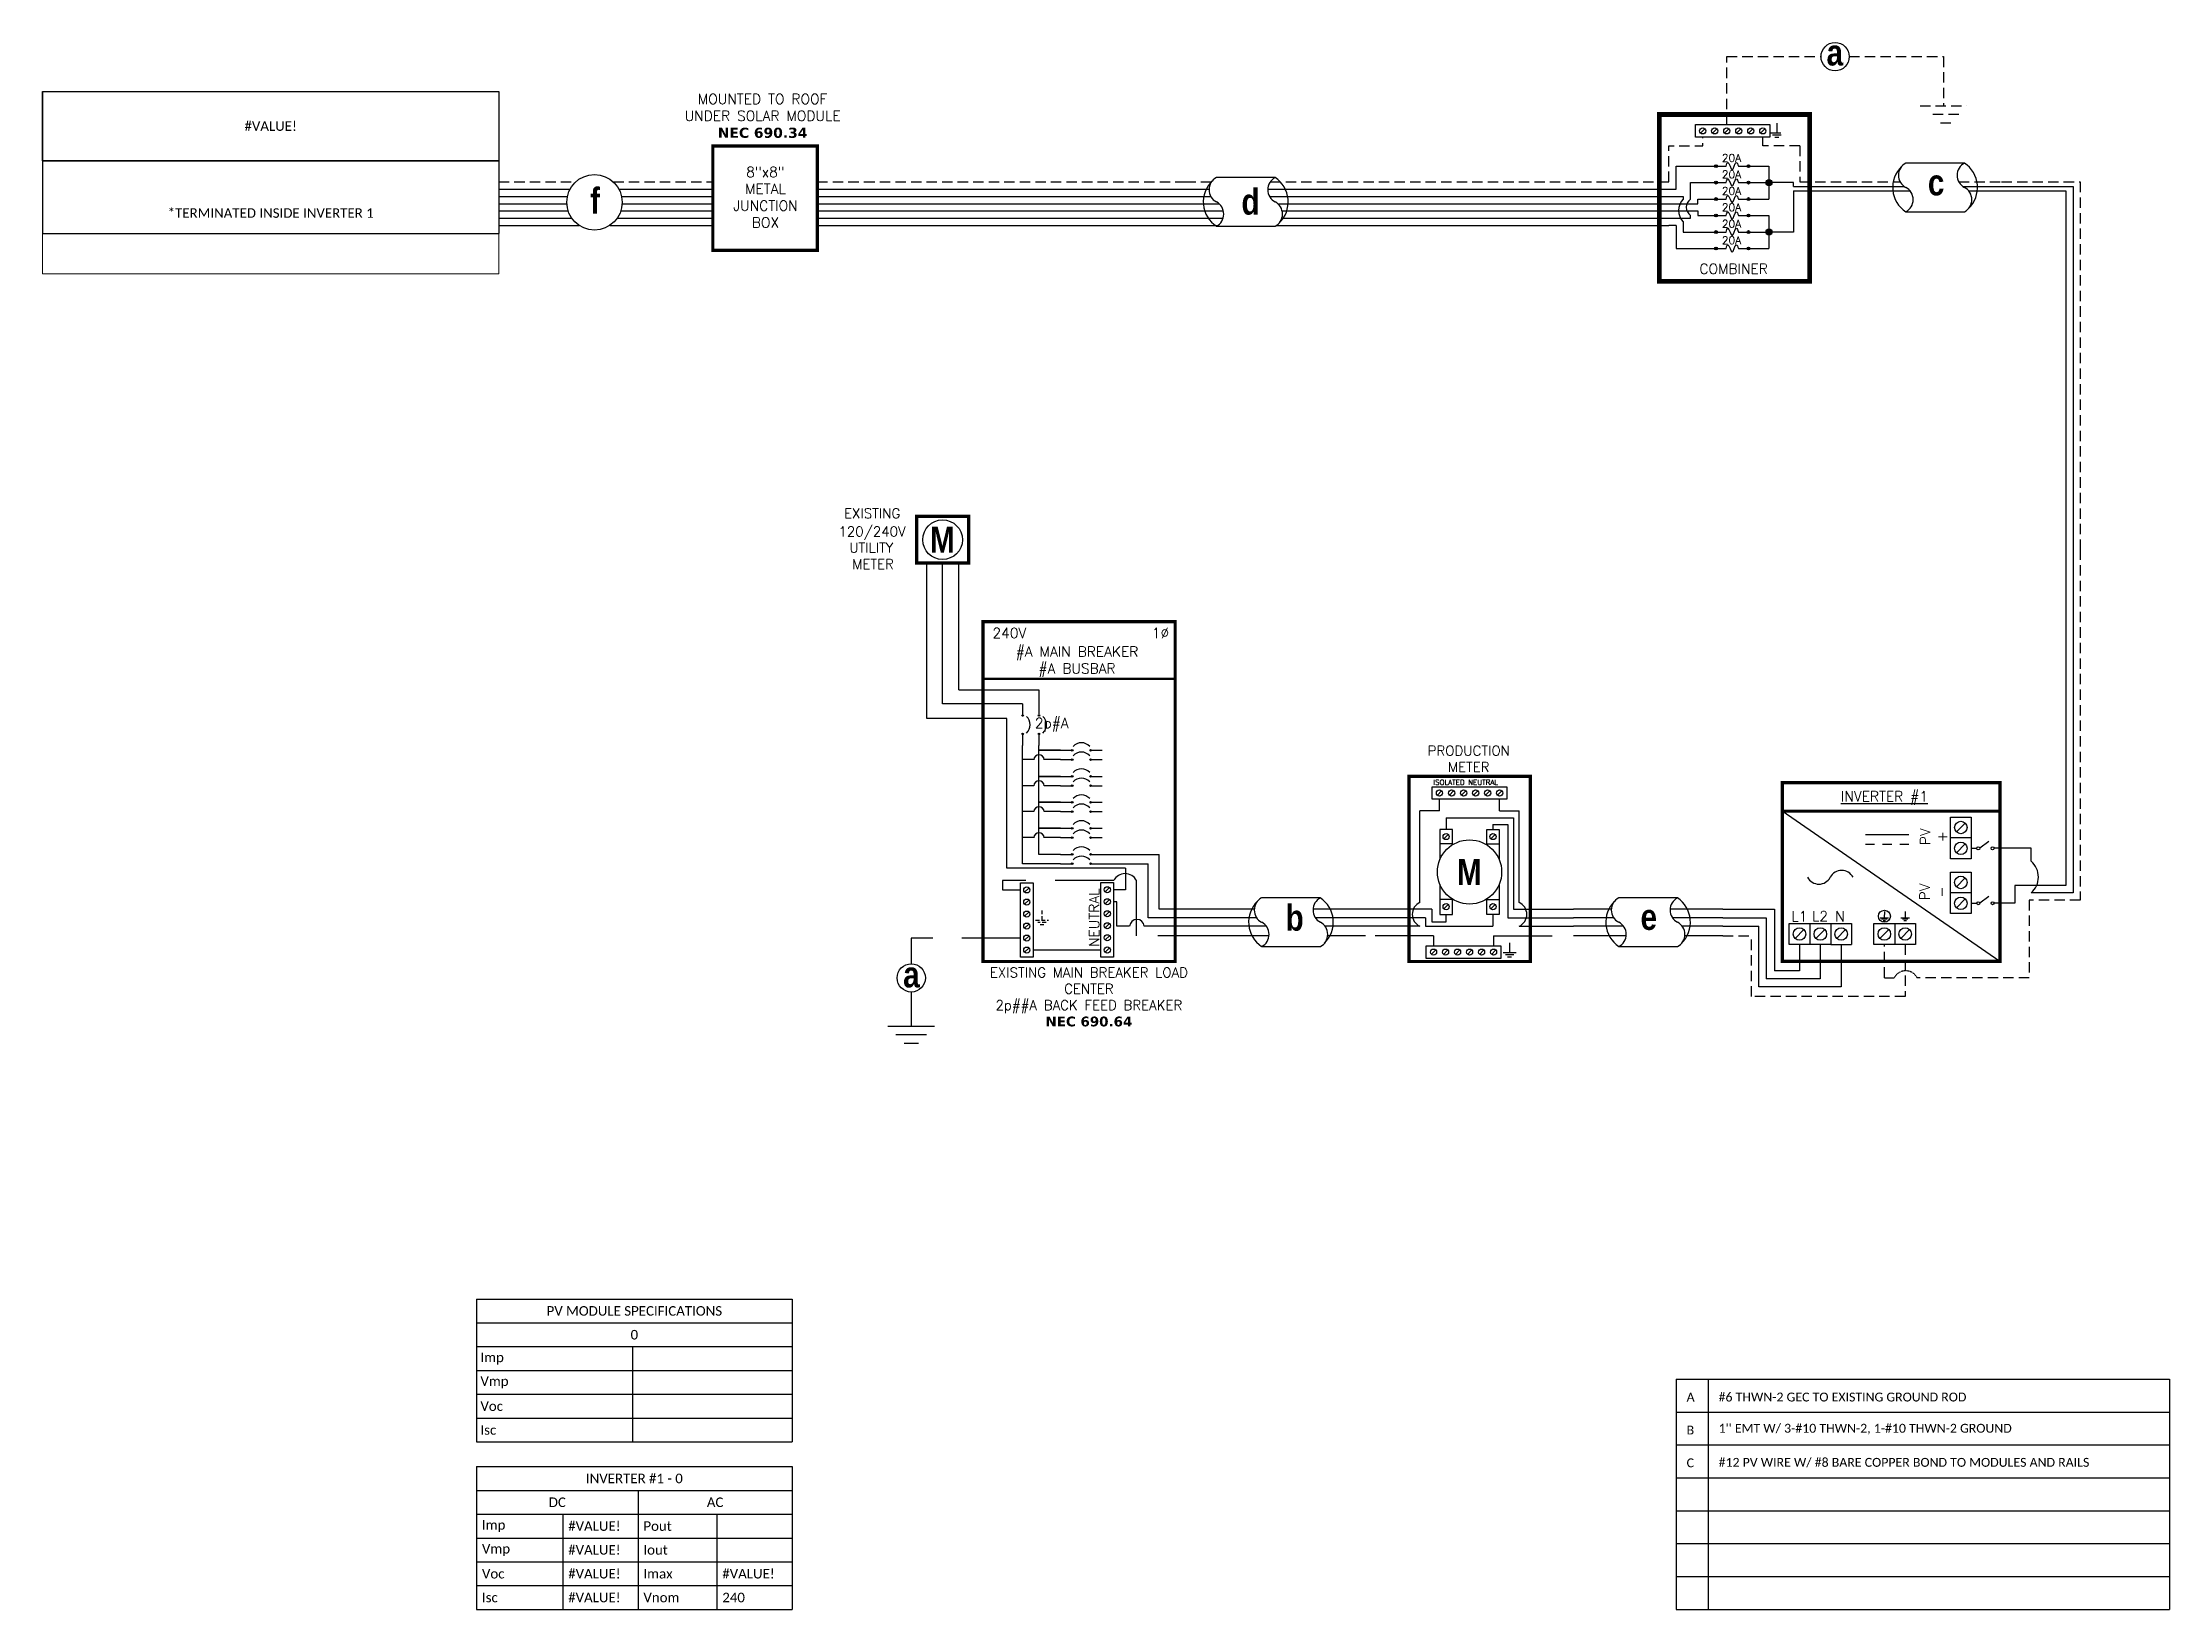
# Model space of a CAD drawing. Header units: feet. Extents: x 8954 to 9724, y 14552 to 15119.
import ezdxf

# ---------------------------------------------------------------- set-up
doc = ezdxf.new("R2010")
doc.units = ezdxf.units.FT
doc.header["$MEASUREMENT"] = 0
doc.linetypes.add('HIDDEN', pattern=[0.375, 0.25, -0.125])
for name, color, linetype in [('ONE LINE BLOCKS', 7, 'Continuous'), ('TABLES', 7, 'Continuous'), ('TEXT', 7, 'Continuous'), ('Z - TITLEBLOCK TXT', 7, 'Continuous')]:
    doc.layers.add(name, color=color, linetype=linetype)
doc.styles.add('ONE LINE TXT', font='techb___.ttf')
doc.styles.get("Standard").update_dxf_attribs({"font": 'simplex.shx'})

msp = doc.modelspace()

# ---------------------------------------------------------------- texts
at = {"layer": 'TABLES', "color": 1, "linetype": 'Continuous'}
for s, height, p in [('20A', 2.778, (9561.72, 15075.55)), ('20A', 2.778, (9561.72, 15069.58)), ('20A', 2.778, (9561.72, 15063.62)), ('20A', 2.778, (9561.72, 15057.66)), ('20A', 2.778, (9561.72, 15051.7)), ('20A', 2.778, (9561.72, 15045.74)), ('%%UINVERTER #1', 3.6576, (9604.77, 14844.1))]:
    msp.add_text(s, height=height, dxfattribs=at).set_placement(p)
at = {"layer": 'TEXT', "color": 1, "attachment_point": 5}
for s, width, gutter_width, insert, char_height in [(' \\PMOUNTED TO ROOF \\PUNDER SOLAR MODULE\\P{\\fVerdana|b1|i0|c0|p34;NEC 690.34}', 72.4158, 7.17, (9214.54, 15095.15), 3.6576), ('8"x8" METAL JUNCTION BOX ', 0.4767, 7.17, (9215.57, 15062.71), 3.6576), ('COMBINER', 1.1897, 7.17, (9565.95, 15036.81), 3.658), ('L1', 0.1481, 0.75, (9589.72, 14802.53), 3.658), ('L2', 0.1481, 0.75, (9597.19, 14802.56), 3.658), ('N', 0.1481, 0.75, (9604.44, 14802.5), 3.66)]:
    msp.add_mtext_dynamic_manual_height_columns(s, width=width, gutter_width=gutter_width, heights=[0], dxfattribs=dict(at, insert=insert, char_height=char_height))
at = {"layer": 'TEXT', "color": 1, "char_height": 3.658, "attachment_point": 5, "rotation": 90}
for s, width, insert in [('PV +', 2.8378, (9638.33, 14831.32)), ('PV -', 2.8013, (9638.11, 14811.34))]:
    msp.add_mtext_dynamic_manual_height_columns(s, width=width, gutter_width=0.75, heights=[0], dxfattribs=dict(at, insert=insert))
at = {"layer": 'Z - TITLEBLOCK TXT', "color": 1, "linetype": 'Continuous', "char_height": 9.3833, "attachment_point": 1, "style": 'ONE LINE TXT'}
for s, insert in [('{\\W1;\\C256;a}', (9599.58, 15119.76)), ('{\\W1;\\C256;f}', (9152.1, 15066.14)), ('{\\W1;\\C256;d}', (9387.83, 15065.8)), ('{\\W1;\\C256;c}', (9636.24, 15072.76)), ('{\\W1;\\C256;b}', (9403.79, 14806.71)), ('{\\W1;\\C256;e}', (9532.25, 14806.99))]:
    msp.add_mtext_dynamic_manual_height_columns(s, width=0.1385, gutter_width=2.13, heights=[0], dxfattribs=dict(at, insert=insert))

# ---------------------------------------------------------------- blocks, each defined once
blk = doc.blocks.new('*T8')
at = {"layer": 'Defpoints', "color": 8, "linetype": 'ByBlock', "lineweight": 0, "transparency": 16777216}
for p, q in [((0, -51.42), (0, -66.05)), ((165.11, -51.42), (165.11, -66.05)), ((0, -66.05), (165.11, -66.05))]:
    blk.add_line(p, q, dxfattribs=at)
at = {"layer": 'Z - TITLEBLOCK TXT', "color": 0, "lineweight": -2, "transparency": 16777216}
for p, q in [((0, 0), (165.11, 0)), ((0, 0), (0, -51.42)), ((165.11, 0), (165.11, -51.42)), ((0, -25.14), (165.11, -25.14)), ((0, -51.42), (165.11, -51.42))]:
    blk.add_line(p, q, dxfattribs=at)
at = {"layer": 'Z - TITLEBLOCK TXT', "color": 0, "linetype": 'Continuous', "transparency": 16777216, "char_height": 3.4544, "width": 155.095, "attachment_point": 5}
for s, insert in [('{\\fCalibri|b0|i0|c0;#VALUE!', (82.56, -12.57)), ('{\\fCalibri|b0|i0|c0;^J^J*TERMINATED INSIDE INVERTER 1', (82.56, -38.28))]:
    blk.add_mtext(s, dxfattribs=dict(at, insert=insert))
blk = doc.blocks.new('M_METER PAN')
at = {"color": 253, "linetype": 'Continuous'}
for p, q in [((4.73, 8.02), (4.73, 8.75)), ((8.59, 8.02), (8.59, 8.75)), ((4.73, 8.02), (3.48, 8.02)), ((3.48, 2.14), (3.48, 8.02)), ((8.59, 8.02), (9.84, 8.02)), ((9.84, 2.14), (9.84, 8.02)), ((3.48, 0.61), (0, 0.61)), ((9.84, 0.61), (13.32, 0.61))]:
    blk.add_line(p, q, dxfattribs=at)
at = {"color": 7, "linetype": 'Continuous'}
for p, q in [((5.16, 7.56), (5.16, 6.82)), ((5.16, 7.56), (9.47, 7.56)), ((9.47, 7.56), (9.47, 1.71)), ((4.25, 1.71), (0, 1.71)), ((4.25, 1.71), (4.25, 0.9)), ((5.16, 0.9), (5.16, 1.37)), ((9.47, 1.71), (13.32, 1.71)), ((4.25, 0.9), (5.16, 0.9))]:
    blk.add_line(p, q, dxfattribs=at)
at = {"color": 10, "linetype": 'Continuous'}
for p, q in [((8.16, 7.14), (8.16, 6.82)), ((8.16, 7.14), (9.12, 7.14)), ((9.12, 7.14), (9.12, 1.15)), ((8.16, 1.37), (8.16, 0.61)), ((3.83, 1.15), (0, 1.15)), ((3.83, 1.15), (3.83, 0.61)), ((3.83, 0.61), (8.16, 0.61)), ((9.12, 1.15), (13.32, 1.15))]:
    blk.add_line(p, q, dxfattribs=at)
at = {"color": 1, "linetype": 'Continuous'}
for p, q in [((5.57, 5.9), (4.76, 5.9)), ((7.76, 5.9), (8.56, 5.9)), ((5.57, 2.33), (4.76, 2.33)), ((7.76, 2.33), (8.56, 2.33))]:
    blk.add_line(p, q, dxfattribs=at)
at = {"color": 253, "linetype": 'Continuous'}
for centre, start, end in [((3.82, 1.37), 113.9997, 246.0003), ((9.5, 1.37), 293.9997, 66.0003)]:
    blk.add_arc(centre, 0.835, start, end, dxfattribs=at)
at = {"layer": 'ONE LINE BLOCKS', "lineweight": 50, "const_width": 0.21}
blk.add_lwpolyline([(2.77, -1.65), (2.77, 10.22), (10.55, 10.22), (10.55, -1.65)], close=True, dxfattribs=at)
at = {"layer": 'TEXT', "color": 92, "linetype": 'HIDDEN', "ltscale": 15}
for p, q in [((4.35, 0), (0, 0)), ((4.35, 0), (4.35, -0.65)), ((8.2, 0), (8.2, -0.65)), ((8.2, 0), (13.32, 0))]:
    blk.add_line(p, q, dxfattribs=at)
at = {"layer": 'TEXT', "color": 92, "linetype": 'Continuous', "flags": 128}
for points in [[(8.81, -1.08), (9.64, -1.08)], [(9.5, -1.23), (8.96, -1.23)], [(9.23, -0.46), (9.23, -1.08)], [(9.35, -1.38), (9.1, -1.38)]]:
    blk.add_lwpolyline(points, dxfattribs=at)
at = {"layer": 'TEXT', "linetype": 'Continuous'}
blk.add_circle((6.66, 4.09), 2.06, dxfattribs=at)
at = {"layer": 'Z - TITLEBLOCK TXT', "color": 1, "linetype": 'Continuous'}
for p, q in [((4.27, 8.75), (4.27, 9.55)), ((4.27, 9.55), (9.05, 9.55)), ((9.05, 9.55), (9.05, 8.75)), ((9.05, 8.75), (4.27, 8.75)), ((4.76, 6.82), (4.76, 4.89)), ((5.57, 6.82), (4.76, 6.82)), ((5.57, 5.84), (5.57, 6.82)), ((7.76, 5.84), (7.76, 6.82)), ((7.76, 6.82), (8.56, 6.82)), ((8.56, 6.82), (8.56, 4.89)), ((4.76, 3.3), (4.76, 1.37)), ((8.56, 3.3), (8.56, 1.37)), ((4.76, 1.37), (5.57, 1.37)), ((5.57, 1.37), (5.57, 2.35)), ((7.76, 1.37), (7.76, 2.35)), ((8.56, 1.37), (7.76, 1.37)), ((3.89, -1.45), (3.89, -0.65)), ((3.89, -0.65), (8.66, -0.65)), ((8.66, -0.65), (8.66, -1.45)), ((8.66, -1.45), (3.89, -1.45))]:
    blk.add_line(p, q, dxfattribs=at)
at = {"layer": 'Z - TITLEBLOCK TXT', "color": 4, "linetype": 'Continuous'}
for p, q in [((4.87, 9.29), (4.6, 9.01)), ((5.64, 9.29), (5.37, 9.01)), ((6.42, 9.29), (6.14, 9.01)), ((7.19, 9.29), (6.91, 9.01)), ((7.96, 9.29), (7.68, 9.01)), ((8.73, 9.29), (8.45, 9.01)), ((5.3, 6.5), (5.02, 6.22)), ((8.3, 6.5), (8.02, 6.22)), ((5.3, 2.01), (5.02, 1.73)), ((8.3, 2.01), (8.02, 1.73)), ((4.49, -0.91), (4.21, -1.19)), ((5.26, -0.91), (4.98, -1.19)), ((6.03, -0.91), (5.75, -1.19)), ((6.8, -0.91), (6.52, -1.19)), ((7.57, -0.91), (7.29, -1.19)), ((8.34, -0.91), (8.06, -1.19))]:
    blk.add_line(p, q, dxfattribs=at)
for centre in [(4.73, 9.15), (5.51, 9.15), (6.28, 9.15), (7.05, 9.15), (7.82, 9.15), (8.59, 9.15), (5.16, 6.36), (8.16, 6.36), (5.16, 1.87), (8.16, 1.87), (4.35, -1.05), (5.12, -1.05), (5.89, -1.05), (6.66, -1.05), (7.43, -1.05), (8.2, -1.05)]:
    blk.add_circle(centre, 0.197, dxfattribs=at)
at = {"layer": 'TABLES', "color": 4, "linetype": 'Continuous'}
blk.add_text('ISOLATED NEUTRAL', height=0.3321, dxfattribs=at).set_placement((4.34, 9.67))
at = {"layer": 'TEXT', "color": 1, "insert": (6.61, 11.34), "char_height": 0.6278, "attachment_point": 5}
blk.add_mtext_dynamic_manual_height_columns('PRODUCTION METER', width=1.3203, gutter_width=7.17, heights=[0], dxfattribs=at)
at = {"layer": 'Z - TITLEBLOCK TXT', "color": 253, "linetype": 'Continuous', "style": 'ONE LINE TXT'}
blk.add_text('M', height=1.66, dxfattribs=at).set_placement((5.85, 3.26))
blk = doc.blocks.new('*U13')
at = {"color": 0}
blk.add_blockref('M_METER PAN', (0, 0), dxfattribs=at)
blk = doc.blocks.new('M_MAIN BREAKER')
at = {"layer": 'ONE LINE BLOCKS', "linetype": 'Continuous'}
h = blk.add_hatch(color=1, dxfattribs=at)
h.dxf.hatch_style = 1
edge = h.paths.add_edge_path()
edge.add_arc((-12.42, 14.12), 0.0515, 0, 360)
h = blk.add_hatch(color=1, dxfattribs=at)
h.dxf.hatch_style = 1
edge = h.paths.add_edge_path()
edge.add_arc((-11.37, 14.12), 0.0515, 0, 360)
h = blk.add_hatch(color=1, dxfattribs=at)
h.dxf.hatch_style = 1
edge = h.paths.add_edge_path()
edge.add_arc((-12.42, 12.94), 0.0515, 0, 360)
h = blk.add_hatch(color=1, dxfattribs=at)
h.dxf.hatch_style = 1
edge = h.paths.add_edge_path()
edge.add_arc((-11.37, 12.94), 0.0515, 0, 360)
h = blk.add_hatch(color=1, dxfattribs=at)
h.dxf.hatch_style = 1
edge = h.paths.add_edge_path()
edge.add_arc((-9.24, 11.89), 0.0515, 0, 360)
h = blk.add_hatch(color=1, dxfattribs=at)
h.dxf.hatch_style = 1
edge = h.paths.add_edge_path()
edge.add_arc((-9.24, 11.29), 0.0515, 0, 360)
h = blk.add_hatch(color=1, dxfattribs=at)
h.dxf.hatch_style = 1
edge = h.paths.add_edge_path()
edge.add_arc((-8.06, 11.89), 0.0515, 0, 360)
h = blk.add_hatch(color=1, dxfattribs=at)
h.dxf.hatch_style = 1
edge = h.paths.add_edge_path()
edge.add_arc((-8.06, 11.29), 0.0515, 0, 360)
h = blk.add_hatch(color=1, dxfattribs=at)
h.dxf.hatch_style = 1
edge = h.paths.add_edge_path()
edge.add_arc((-9.24, 10.22), 0.0515, 0, 360)
h = blk.add_hatch(color=1, dxfattribs=at)
h.dxf.hatch_style = 1
edge = h.paths.add_edge_path()
edge.add_arc((-9.24, 9.62), 0.0515, 0, 360)
h = blk.add_hatch(color=1, dxfattribs=at)
h.dxf.hatch_style = 1
edge = h.paths.add_edge_path()
edge.add_arc((-8.06, 10.22), 0.0515, 0, 360)
h = blk.add_hatch(color=1, dxfattribs=at)
h.dxf.hatch_style = 1
edge = h.paths.add_edge_path()
edge.add_arc((-8.06, 9.62), 0.0515, 0, 360)
h = blk.add_hatch(color=1, dxfattribs=at)
h.dxf.hatch_style = 1
edge = h.paths.add_edge_path()
edge.add_arc((-9.24, 8.56), 0.0515, 0, 360)
h = blk.add_hatch(color=1, dxfattribs=at)
h.dxf.hatch_style = 1
edge = h.paths.add_edge_path()
edge.add_arc((-8.06, 8.56), 0.0515, 0, 360)
h = blk.add_hatch(color=1, dxfattribs=at)
h.dxf.hatch_style = 1
edge = h.paths.add_edge_path()
edge.add_arc((-9.24, 7.96), 0.0515, 0, 360)
h = blk.add_hatch(color=1, dxfattribs=at)
h.dxf.hatch_style = 1
edge = h.paths.add_edge_path()
edge.add_arc((-9.24, 6.89), 0.0515, 0, 360)
h = blk.add_hatch(color=1, dxfattribs=at)
h.dxf.hatch_style = 1
edge = h.paths.add_edge_path()
edge.add_arc((-8.06, 7.96), 0.0515, 0, 360)
h = blk.add_hatch(color=1, dxfattribs=at)
h.dxf.hatch_style = 1
edge = h.paths.add_edge_path()
edge.add_arc((-8.06, 6.89), 0.0515, 0, 360)
h = blk.add_hatch(color=1, dxfattribs=at)
h.dxf.hatch_style = 1
edge = h.paths.add_edge_path()
edge.add_arc((-9.24, 6.29), 0.0515, 0, 360)
h = blk.add_hatch(color=1, dxfattribs=at)
h.dxf.hatch_style = 1
edge = h.paths.add_edge_path()
edge.add_arc((-8.06, 6.29), 0.0515, 0, 360)
h = blk.add_hatch(color=1, dxfattribs=at)
h.dxf.hatch_style = 1
edge = h.paths.add_edge_path()
edge.add_arc((-9.24, 5.22), 0.0515, 0, 360)
h = blk.add_hatch(color=1, dxfattribs=at)
h.dxf.hatch_style = 1
edge = h.paths.add_edge_path()
edge.add_arc((-9.24, 4.62), 0.0515, 0, 360)
h = blk.add_hatch(color=1, dxfattribs=at)
h.dxf.hatch_style = 1
edge = h.paths.add_edge_path()
edge.add_arc((-8.06, 5.22), 0.0515, 0, 360)
h = blk.add_hatch(color=1, dxfattribs=at)
h.dxf.hatch_style = 1
edge = h.paths.add_edge_path()
edge.add_arc((-8.06, 4.62), 0.0515, 0, 360)
at = {"color": 10, "linetype": 'Continuous'}
for p, q in [((-4.38, 1.15), (-4.38, 4.62)), ((-3.66, 4.62), (-3.66, 4.62)), ((-3.66, 4.62), (-3.66, 4.62)), ((0, 1.15), (-4.38, 1.15))]:
    blk.add_line(p, q, dxfattribs=at)
at = {"color": 7, "linetype": 'Continuous'}
for p, q in [((-3.67, 1.71), (-3.67, 5.22)), ((0, 1.71), (-3.67, 1.71))]:
    blk.add_line(p, q, dxfattribs=at)
at = {"color": 253, "linetype": 'Continuous'}
for p, q in [((-6.38, 2.18), (-6.59, 2.18)), ((-6.38, 0.61), (-6.38, 2.18)), ((-5.56, 0.61), (-6.38, 0.61)), ((0, 0.61), (-4.63, 0.61))]:
    blk.add_line(p, q, dxfattribs=at)
at = {"color": 7, "linetype": 'Continuous'}
blk.add_circle((-19.56, -2.7), 0.906, dxfattribs=at)
at = {"color": 253, "linetype": 'Continuous'}
blk.add_arc((-5.09, 0.58), 0.468, 3.2819, 176.7181, dxfattribs=at)
at = {"layer": 'ONE LINE BLOCKS', "lineweight": 50}
for p, q in [((-19.22, 23.9), (-19.22, 26.89)), ((-19.22, 26.89), (-15.88, 26.89)), ((-15.88, 26.89), (-15.88, 23.9)), ((-15.88, 23.9), (-19.22, 23.9)), ((-14.96, 16.47), (-2.64, 16.47))]:
    blk.add_line(p, q, dxfattribs=at)
at = {"layer": 'ONE LINE BLOCKS', "lineweight": 50, "const_width": 0.21}
for points in [[(-19.22, 23.9), (-19.22, 26.89), (-15.88, 26.89), (-15.88, 23.9)], [(-14.96, -1.65), (-14.96, 20.13), (-2.64, 20.13), (-2.64, -1.65)]]:
    blk.add_lwpolyline(points, close=True, dxfattribs=at)
at = {"layer": 'TEXT', "color": 92, "linetype": 'HIDDEN', "ltscale": 15}
for p, q in [((-13.72, 3.55), (-13.72, 2.94)), ((-6.58, 3.55), (-13.72, 3.55)), ((-13.72, 2.94), (-12.56, 2.94)), ((-5.12, 0), (-5.12, 3.55)), ((0, 0), (-5.12, 0)), ((-12.56, -0.15), (-19.56, -0.15)), ((-19.56, -0.15), (-19.56, -1.8)), ((-19.56, -3.61), (-19.56, -5.8))]:
    blk.add_line(p, q, dxfattribs=at)
at = {"layer": 'TEXT', "color": 92, "linetype": 'Continuous', "ltscale": 15}
blk.add_line((-7.4, -0.92), (-11.75, -0.92), dxfattribs=at)
at = {"layer": 'TEXT', "color": 92, "linetype": 'HIDDEN', "flags": 128}
for points in [[(-11.18, 1.63), (-11.18, 1.01)], [(-11.59, 1.01), (-10.77, 1.01)], [(-10.91, 0.85), (-11.45, 0.85)], [(-11.05, 0.7), (-11.31, 0.7)]]:
    blk.add_lwpolyline(points, dxfattribs=at)
at = {"layer": 'TEXT', "color": 92, "linetype": 'Continuous', "ltscale": 4, "flags": 128}
for points in [[(-21.06, -5.8), (-18.06, -5.8)], [(-18.58, -6.36), (-20.54, -6.36)], [(-19.1, -6.91), (-20.02, -6.91)]]:
    blk.add_lwpolyline(points, dxfattribs=at)
at = {"layer": 'TEXT', "linetype": 'Continuous'}
blk.add_circle((-17.55, 25.39), 1.27, dxfattribs=at)
at = {"layer": 'TEXT', "color": 92, "linetype": 'Continuous', "ltscale": 0.3}
blk.add_arc((-5.85, 3.16), 0.824, 27.6639, 152.3361, dxfattribs=at)
at = {"layer": 'Z - TITLEBLOCK TXT', "color": 253, "linetype": 'Continuous'}
for p, q in [((-18.57, 13.92), (-18.57, 23.9)), ((-13.44, 13.92), (-18.57, 13.92)), ((-13.44, 4.34), (-13.44, 13.92)), ((-5.83, 4.34), (-13.44, 4.34)), ((-5.83, 4.34), (-5.83, 2.95)), ((-5.83, 2.95), (-6.59, 2.95))]:
    blk.add_line(p, q, dxfattribs=at)
at = {"layer": 'Z - TITLEBLOCK TXT', "color": 10, "linetype": 'Continuous'}
for p, q in [((-17.55, 14.87), (-17.55, 23.9)), ((-12.42, 14.87), (-17.55, 14.87)), ((-12.42, 4.62), (-12.42, 12.2)), ((-11.7, 11.29), (-12.42, 11.29)), ((-9.99, 11.29), (-11.04, 11.29)), ((-11.7, 9.62), (-12.42, 9.62)), ((-9.99, 9.62), (-11.04, 9.62)), ((-11.7, 7.96), (-12.42, 7.96)), ((-9.99, 7.96), (-11.04, 7.96)), ((-11.7, 6.29), (-12.42, 6.29)), ((-9.99, 6.29), (-11.04, 6.29)), ((-9.99, 4.62), (-12.42, 4.62)), ((-7.32, 4.62), (-4.38, 4.62))]:
    blk.add_line(p, q, dxfattribs=at)
at = {"layer": 'Z - TITLEBLOCK TXT', "color": 7, "linetype": 'Continuous'}
for p, q in [((-16.52, 15.77), (-16.52, 23.9)), ((-16.52, 15.77), (-11.37, 15.77)), ((-11.37, 15.77), (-11.37, 14.87)), ((-11.37, 11.89), (-11.37, 12.2)), ((-11.37, 10.22), (-11.37, 11.89)), ((-11.37, 11.89), (-9.99, 11.89)), ((-9.99, 11.89), (-11.37, 11.89)), ((-11.37, 8.56), (-11.37, 10.22)), ((-11.37, 10.22), (-9.99, 10.22)), ((-9.99, 10.22), (-11.37, 10.22)), ((-11.37, 6.89), (-11.37, 8.56)), ((-11.37, 8.56), (-9.99, 8.56)), ((-9.99, 8.56), (-11.37, 8.56)), ((-11.37, 5.22), (-11.37, 6.89)), ((-11.37, 6.89), (-9.99, 6.89)), ((-9.99, 6.89), (-11.37, 6.89)), ((-9.99, 5.22), (-11.37, 5.22)), ((-7.32, 5.22), (-3.67, 5.22))]:
    blk.add_line(p, q, dxfattribs=at)
at = {"layer": 'Z - TITLEBLOCK TXT', "color": 1, "linetype": 'Continuous'}
for p, q in [((-12.56, -1.38), (-12.56, 3.4)), ((-12.56, 3.4), (-11.75, 3.4)), ((-11.75, 3.4), (-11.75, -1.38)), ((-7.4, -1.37), (-7.4, 3.41)), ((-7.4, 3.41), (-6.59, 3.41)), ((-6.59, 3.41), (-6.59, -1.37)), ((-11.75, -1.38), (-12.56, -1.38)), ((-6.59, -1.37), (-7.4, -1.37))]:
    blk.add_line(p, q, dxfattribs=at)
at = {"layer": 'Z - TITLEBLOCK TXT', "color": 4, "linetype": 'Continuous'}
for p, q in [((-12.01, 3.07), (-12.29, 2.8)), ((-6.85, 3.09), (-7.13, 2.81)), ((-12.01, 2.3), (-12.29, 2.03)), ((-12.01, 1.53), (-12.29, 1.25)), ((-6.85, 2.32), (-7.13, 2.04)), ((-6.85, 1.55), (-7.13, 1.27)), ((-12.01, 0.76), (-12.29, 0.48)), ((-6.85, 0.78), (-7.13, 0.5)), ((-6.85, 0), (-7.13, -0.27)), ((-12.01, -0.01), (-12.29, -0.29)), ((-12.01, -0.78), (-12.29, -1.06)), ((-6.85, -0.77), (-7.13, -1.04))]:
    blk.add_line(p, q, dxfattribs=at)
at = {"layer": 'Z - TITLEBLOCK TXT', "color": 1, "linetype": 'Continuous', "flags": 128}
for points in [[(-12.42, 14.87), (-12.42, 14.12)], [(-12.42, 14.87), (-12.42, 14.12)], [(-11.37, 14.87), (-11.37, 14.12)], [(-11.37, 14.87), (-11.37, 14.12)], [(-12.42, 12.94), (-12.42, 12.2)], [(-11.37, 12.94), (-11.37, 12.2)], [(-9.99, 11.89), (-9.24, 11.89)], [(-9.99, 11.89), (-9.24, 11.89)], [(-9.99, 11.29), (-9.24, 11.29)], [(-9.99, 11.29), (-9.24, 11.29)], [(-8.06, 11.89), (-7.32, 11.89)], [(-8.06, 11.29), (-7.32, 11.29)], [(-9.99, 10.22), (-9.24, 10.22)], [(-9.99, 10.22), (-9.24, 10.22)], [(-9.99, 9.62), (-9.24, 9.62)], [(-9.99, 9.62), (-9.24, 9.62)], [(-8.06, 10.22), (-7.32, 10.22)], [(-8.06, 9.62), (-7.32, 9.62)], [(-9.99, 8.56), (-9.24, 8.56)], [(-9.99, 8.56), (-9.24, 8.56)], [(-8.06, 8.56), (-7.32, 8.56)], [(-9.99, 7.96), (-9.24, 7.96)], [(-9.99, 7.96), (-9.24, 7.96)], [(-9.99, 6.89), (-9.24, 6.89)], [(-9.99, 6.89), (-9.24, 6.89)], [(-8.06, 7.96), (-7.32, 7.96)], [(-8.06, 6.89), (-7.32, 6.89)], [(-9.99, 6.29), (-9.24, 6.29)], [(-9.99, 6.29), (-9.24, 6.29)], [(-8.06, 6.29), (-7.32, 6.29)], [(-9.99, 5.22), (-9.24, 5.22)], [(-9.99, 5.22), (-9.24, 5.22)], [(-9.99, 4.62), (-9.24, 4.62)], [(-9.99, 4.62), (-9.24, 4.62)], [(-8.06, 5.22), (-7.32, 5.22)], [(-8.06, 4.62), (-7.32, 4.62)]]:
    blk.add_lwpolyline(points, dxfattribs=at)
at = {"layer": 'Z - TITLEBLOCK TXT', "color": 1, "linetype": 'Continuous'}
for centre in [(-12.42, 14.12), (-11.37, 14.12), (-12.42, 12.94), (-11.37, 12.94), (-9.24, 11.89), (-9.24, 11.29), (-8.06, 11.89), (-8.06, 11.29), (-9.24, 10.22), (-9.24, 9.62), (-8.06, 10.22), (-8.06, 9.62), (-9.24, 8.56), (-8.06, 8.56), (-9.24, 7.96), (-9.24, 6.89), (-8.06, 7.96), (-8.06, 6.89), (-9.24, 6.29), (-8.06, 6.29), (-9.24, 5.22), (-9.24, 4.62), (-8.06, 5.22), (-8.06, 4.62)]:
    blk.add_circle(centre, 0.0515, dxfattribs=at)
at = {"layer": 'Z - TITLEBLOCK TXT', "color": 4, "linetype": 'Continuous'}
for centre in [(-12.15, 2.94), (-6.99, 2.95), (-12.15, 2.16), (-12.15, 1.39), (-6.99, 2.18), (-6.99, 1.41), (-12.15, 0.62), (-12.15, -0.15), (-6.99, 0.64), (-6.99, -0.13), (-12.15, -0.92), (-6.99, -0.91)]:
    blk.add_circle(centre, 0.197, dxfattribs=at)
at = {"layer": 'Z - TITLEBLOCK TXT', "color": 1, "linetype": 'Continuous'}
for centre, start, end in [((-12.63, 13.53), 310.3392, 49.6608), ((-11.58, 13.53), 310.3392, 49.6608), ((-8.65, 11.68), 40.3392, 139.6608), ((-8.65, 11.08), 40.3392, 139.6608), ((-8.65, 10.01), 40.3392, 139.6608), ((-8.65, 9.41), 40.3392, 139.6608), ((-8.65, 8.34), 40.3392, 139.6608), ((-8.65, 7.75), 40.3392, 139.6608), ((-8.65, 6.68), 40.3392, 139.6608), ((-8.65, 6.08), 40.3392, 139.6608), ((-8.65, 5.01), 40.3392, 139.6608), ((-8.65, 4.41), 40.3392, 139.6608)]:
    blk.add_arc(centre, 0.697, start, end, dxfattribs=at)
at = {"layer": 'Z - TITLEBLOCK TXT', "color": 10, "linetype": 'Continuous'}
for centre in [(-11.37, 11.27), (-11.37, 9.6), (-11.37, 7.94), (-11.37, 6.27)]:
    blk.add_arc(centre, 0.332, 3.2937, 176.7063, dxfattribs=at)
at = {"layer": 'TABLES', "color": 1, "linetype": 'Continuous'}
blk.add_text('NEUTRAL', height=0.648, rotation=90, dxfattribs=at).set_placement((-7.51, -0.72))
at = {"layer": 'TEXT', "color": 1}
for s, p in [('EXISTING', (-23.87, 26.77)), ('120/240V', (-24.23, 25.6)), ('UTILITY', (-23.53, 24.56)), ('METER', (-23.34, 23.51))]:
    blk.add_text(s, height=0.628, dxfattribs=at).set_placement(p)
at = {"layer": 'TEXT', "color": 1, "attachment_point": 5}
for s, width, gutter_width, heights, insert, char_height in [('240V', 0.1481, 0.75, [0], (-13.27, 19.41), 0.648), ('1∅', 0.1481, 0.75, [0], (-3.58, 19.41), 0.648), ('#A MAIN BREAKER\\P#A BUSBAR', 11.199, 0.75, [0], (-8.93, 17.57), 0.648), ('2p#A', 0.1481, 0.75, [0], (-10.55, 13.53), 0.648), ('EXISTING MAIN BREAKER LOAD CENTER\\P2p##A BACK FEED BREAKER\\P{\\fVerdana|b1|i0|c0|p34;NEC 690.64}', 14.144, 7.17, [12.8], (-8.17, -3.93), 0.6278)]:
    blk.add_mtext_dynamic_manual_height_columns(s, width=width, gutter_width=gutter_width, heights=heights, dxfattribs=dict(at, insert=insert, char_height=char_height))
at = {"layer": 'Z - TITLEBLOCK TXT', "color": 253, "linetype": 'Continuous', "style": 'ONE LINE TXT'}
blk.add_text('M', height=1.66, dxfattribs=at).set_placement((-18.36, 24.56))
at = {"layer": 'Z - TITLEBLOCK TXT', "color": 1, "linetype": 'Continuous', "insert": (-20.08, -1.65), "char_height": 1.6624, "attachment_point": 1, "style": 'ONE LINE TXT'}
blk.add_mtext_dynamic_manual_height_columns('{\\W1;\\C256;a}', width=0.1385, gutter_width=2.13, heights=[0], dxfattribs=at)
blk = doc.blocks.new('*U12')
at = {"color": 155, "true_color": 0x647190}
blk.add_blockref('M_MAIN BREAKER', (0, 0), dxfattribs=at)
blk = doc.blocks.new('*U7')
at = {"color": 7, "linetype": 'Continuous'}
for p, q in [((2.44, 1.71), (0, 1.71)), ((6.67, 2.43), (2.91, 2.43)), ((9.57, 1.71), (6.2, 1.71)), ((2.91, -0.69), (6.67, -0.69))]:
    blk.add_line(p, q, dxfattribs=at)
at = {"color": 10, "linetype": 'Continuous'}
for p, q in [((2.59, 1.15), (0, 1.15)), ((9.57, 1.15), (6.35, 1.15))]:
    blk.add_line(p, q, dxfattribs=at)
at = {"color": 253, "linetype": 'Continuous'}
for p, q in [((3.21, 0.61), (0, 0.61)), ((9.57, 0.61), (6.97, 0.61))]:
    blk.add_line(p, q, dxfattribs=at)
at = {"color": 7, "linetype": 'Continuous'}
for centre, start, end in [((3.94, 0.87), 133.9732, 236.4265), ((5.63, 0.87), 313.9732, 56.4265)]:
    blk.add_arc(centre, 1.87, start, end, dxfattribs=at)
at = {"layer": 'TEXT', "color": 92, "linetype": 'HIDDEN', "ltscale": 15}
for p, q in [((3.37, 0), (0, 0)), ((9.57, 0), (7.14, 0))]:
    blk.add_line(p, q, dxfattribs=at)
at = {"layer": 'Z - TITLEBLOCK TXT', "linetype": 'Continuous'}
for centre, start, end in [((3.31, 1.65), 117.6639, 242.3361), ((7.08, 1.65), 117.6639, 242.3361), ((2.5, 0.09), 297.6639, 62.3361), ((6.26, 0.09), 297.6639, 62.3361)]:
    blk.add_arc(centre, 0.882, start, end, dxfattribs=at)
blk = doc.blocks.new('*T9')
at = {"layer": 'Z - TITLEBLOCK TXT', "color": 0, "lineweight": -2, "transparency": 16777216}
for p, q in [((0, 0), (114.19, 0)), ((0, 0), (0, -51.7)), ((114.19, 0), (114.19, -51.7)), ((0, -8.62), (114.19, -8.62)), ((58.43, -8.62), (58.43, -51.7)), ((0, -17.23), (114.19, -17.23)), ((31.22, -17.23), (31.22, -51.7)), ((86.98, -17.23), (86.98, -51.7)), ((0, -25.85), (114.19, -25.85)), ((0, -34.47), (114.19, -34.47)), ((0, -43.08), (114.19, -43.08)), ((0, -51.7), (114.19, -51.7))]:
    blk.add_line(p, q, dxfattribs=at)
at = {"layer": 'Z - TITLEBLOCK TXT', "color": 0, "linetype": 'Continuous', "transparency": 16777216, "char_height": 3.4544}
for s, insert, width, attachment_point in [('{\\fCalibri|b0|i0|c0;INVERTER #1 - 0', (57.09, -4.31), 110.3293, 5), ('{\\fCalibri|b0|i0|c0;DC', (29.22, -12.93), 54.5755, 5), ('{\\fCalibri|b0|i0|c0;AC', (86.31, -12.93), 51.8976, 5), ('{\\fCalibri|b0|i0|c0;Imp', (1.93, -21.54), 27.3681, 4), ('{\\fCalibri|b0|i0|c0;#VALUE!', (33.15, -21.54), 23.3513, 4), ('{\\fCalibri|b0|i0|c0;Pout', (60.36, -21.54), 24.6902, 4), ('{\\fCalibri|b0|i0|c0;', (88.91, -21.54), 23.3513, 4), ('{\\fCalibri|b0|i0|c0;Vmp', (1.93, -30.16), 27.3681, 4), ('{\\fCalibri|b0|i0|c0;#VALUE!', (33.15, -30.16), 23.3513, 4), ('{\\fCalibri|b0|i0|c0;Iout', (60.36, -30.16), 24.6902, 4), ('{\\fCalibri|b0|i0|c0;', (88.91, -30.16), 23.3513, 4), ('{\\fCalibri|b0|i0|c0;Voc', (1.93, -38.78), 27.3681, 4), ('{\\fCalibri|b0|i0|c0;#VALUE!', (33.15, -38.78), 23.3513, 4), ('{\\fCalibri|b0|i0|c0;Imax', (60.36, -38.78), 24.6902, 4), ('{\\fCalibri|b0|i0|c0;#VALUE!', (88.91, -38.78), 23.3513, 4), ('{\\fCalibri|b0|i0|c0;Isc', (1.93, -47.39), 27.3681, 4), ('{\\fCalibri|b0|i0|c0;#VALUE!', (33.15, -47.39), 23.3513, 4), ('{\\fCalibri|b0|i0|c0;Vnom', (60.36, -47.39), 24.6902, 4), ('{\\fCalibri|b0|i0|c0;240', (88.91, -47.39), 23.3513, 4)]:
    blk.add_mtext(s, dxfattribs=dict(at, insert=insert, width=width, attachment_point=attachment_point))
blk = doc.blocks.new('*T10')
at = {"layer": 'Z - TITLEBLOCK TXT', "color": 0, "lineweight": -2, "transparency": 16777216}
for p, q in [((0, 0), (114.19, 0)), ((0, 0), (0, -51.69)), ((114.19, 0), (114.19, -51.69)), ((0, -8.62), (114.19, -8.62)), ((0, -17.23), (114.19, -17.23)), ((56.41, -17.23), (56.41, -51.69)), ((0, -25.85), (114.19, -25.85)), ((0, -34.46), (114.19, -34.46)), ((0, -43.08), (114.19, -43.08)), ((0, -51.69), (114.19, -51.69))]:
    blk.add_line(p, q, dxfattribs=at)
at = {"layer": 'Z - TITLEBLOCK TXT', "color": 0, "linetype": 'Continuous', "transparency": 16777216, "char_height": 3.4544}
for s, insert, width, attachment_point in [('{\\fCalibri|b0|i0|c0;PV MODULE SPECIFICATIONS', (57.09, -4.31), 111.433, 5), ('{\\fCalibri|b0|i0|c0;0', (57.09, -12.92), 111.433, 5), ('{\\fCalibri|b0|i0|c0;Imp', (1.38, -21.54), 53.6551, 4), ('{\\fCalibri|b0|i0|c0;', (57.78, -21.54), 55.0254, 4), ('{\\fCalibri|b0|i0|c0;Vmp', (1.38, -30.15), 53.6551, 4), ('{\\fCalibri|b0|i0|c0;', (57.78, -30.15), 55.0254, 4), ('{\\fCalibri|b0|i0|c0;Voc', (1.38, -38.77), 53.6551, 4), ('{\\fCalibri|b0|i0|c0;Isc', (1.38, -47.39), 53.6551, 4), ('{\\fCalibri|b0|i0|c0;', (57.78, -38.77), 55.0254, 4), ('{\\fCalibri|b0|i0|c0;', (57.78, -47.39), 55.0254, 4)]:
    blk.add_mtext(s, dxfattribs=dict(at, insert=insert, width=width, attachment_point=attachment_point))
blk = doc.blocks.new('*T11')
at = {"linetype": 'ByBlock', "lineweight": -2, "transparency": 16777216}
for p, q in [((0, 0), (178.52, 0)), ((0, 0), (0, -83.27)), ((11.58, 0), (11.58, -83.27)), ((178.52, 0), (178.52, -83.27)), ((0, -11.84), (178.52, -11.84)), ((0, -23.75), (178.52, -23.75)), ((0, -35.65), (178.52, -35.65)), ((0, -47.56), (178.52, -47.56)), ((0, -59.46), (178.52, -59.46)), ((0, -71.37), (178.52, -71.37)), ((0, -83.27), (178.52, -83.27))]:
    blk.add_line(p, q, dxfattribs=at)
at = {"color": 0, "linetype": 'Continuous', "transparency": 16777216, "char_height": 3.2119, "attachment_point": 7}
for s, insert, width in [('{\\fCalibri|b0|i0|c0;A', (3.78, -8.06), 4.025), ('{\\fCalibri|b0|i0|c0;#6 THWN-2 GEC TO EXISTING GROUND ROD', (15.36, -8.06), 159.3801), ('{\\fCalibri|b0|i0|c0;B', (3.78, -19.97), 4.025), ("{\\fCalibri|b0|i0|c0;1'' EMT W/ 3-#10 THWN-2, 1-#10 THWN-2 GROUND", (15.36, -19.97), 159.3801), ('{\\fCalibri|b0|i0|c0;C', (3.78, -31.87), 4.025), ('{\\fCalibri|b0|i0|c0;#12 PV WIRE W/ #8 BARE COPPER BOND TO MODULES AND RAILS', (15.36, -31.87), 159.3801), ('{\\fCalibri|b0|i0|c0;', (3.78, -43.78), 4.025), ('{\\fCalibri|b0|i0|c0;', (15.36, -43.78), 159.3801), ('{\\fCalibri|b0|i0|c0;', (3.78, -55.68), 4.025), ('{\\fCalibri|b0|i0|c0;', (15.36, -55.68), 159.3801), ('{\\fCalibri|b0|i0|c0;', (3.78, -67.59), 4.025), ('{\\fCalibri|b0|i0|c0;', (15.36, -67.59), 159.3801), ('{\\fCalibri|b0|i0|c0;', (3.78, -79.5), 4.025), ('{\\fCalibri|b0|i0|c0;', (15.36, -79.5), 159.3801)]:
    blk.add_mtext(s, dxfattribs=dict(at, insert=insert, width=width))

# ---------------------------------------------------------------- hatches: boundary and pattern name
at = {"linetype": 'Continuous'}
h = msp.add_hatch(color=7, dxfattribs=at)
h.dxf.hatch_style = 1
edge = h.paths.add_edge_path()
edge.add_arc((9559.56, 15073.96), 0.513, 0, 360)
h = msp.add_hatch(color=7, dxfattribs=at)
h.dxf.hatch_style = 1
edge = h.paths.add_edge_path()
edge.add_arc((9571.34, 15073.96), 0.513, 0, 360)
h = msp.add_hatch(color=7, dxfattribs=at)
h.dxf.hatch_style = 1
edge = h.paths.add_edge_path()
edge.add_arc((9559.56, 15068), 0.513, 0, 360)
h = msp.add_hatch(color=7, dxfattribs=at)
h.dxf.hatch_style = 1
edge = h.paths.add_edge_path()
edge.add_arc((9571.34, 15068), 0.513, 0, 360)
h = msp.add_hatch(color=7, dxfattribs=at)
h.dxf.hatch_style = 1
edge = h.paths.add_edge_path()
edge.add_arc((9559.56, 15062.04), 0.513, 0, 360)
h = msp.add_hatch(color=253, dxfattribs=at)
h.dxf.hatch_style = 1
edge = h.paths.add_edge_path()
edge.add_arc((9559.56, 15056.08), 0.513, 0, 360)
h = msp.add_hatch(color=7, dxfattribs=at)
h.dxf.hatch_style = 1
edge = h.paths.add_edge_path()
edge.add_arc((9571.34, 15062.04), 0.513, 0, 360)
h = msp.add_hatch(color=253, dxfattribs=at)
h.dxf.hatch_style = 1
edge = h.paths.add_edge_path()
edge.add_arc((9571.34, 15056.08), 0.513, 0, 360)
h = msp.add_hatch(color=253, dxfattribs=at)
h.dxf.hatch_style = 1
edge = h.paths.add_edge_path()
edge.add_arc((9559.56, 15050.12), 0.513, 0, 360)
h = msp.add_hatch(color=253, dxfattribs=at)
h.dxf.hatch_style = 1
edge = h.paths.add_edge_path()
edge.add_arc((9571.34, 15050.12), 0.513, 0, 360)
h = msp.add_hatch(color=253, dxfattribs=at)
h.dxf.hatch_style = 1
edge = h.paths.add_edge_path()
edge.add_arc((9559.56, 15044.16), 0.513, 0, 360)
h = msp.add_hatch(color=253, dxfattribs=at)
h.dxf.hatch_style = 1
edge = h.paths.add_edge_path()
edge.add_arc((9571.34, 15044.16), 0.513, 0, 360)
at = {"layer": 'ONE LINE BLOCKS', "linetype": 'Continuous'}
h = msp.add_hatch(color=254, dxfattribs=at)
h.dxf.hatch_style = 1
edge = h.paths.add_edge_path()
edge.add_arc((9578.74, 15068), 1.11, 0, 360)
h = msp.add_hatch(color=254, dxfattribs=at)
h.dxf.hatch_style = 1
edge = h.paths.add_edge_path()
edge.add_arc((9578.74, 15050.12), 1.11, 0, 360)

# ---------------------------------------------------------------- linework, layer by layer
at = {"color": 1, "linetype": 'Continuous'}
for p, q in [((9560.07, 15073.96), (9563.21, 15073.97)), ((9567.71, 15073.96), (9570.83, 15073.96)), ((9560.07, 15068), (9563.21, 15068.01)), ((9567.71, 15068), (9570.83, 15068)), ((9560.07, 15062.04), (9563.21, 15062.05)), ((9560.07, 15056.08), (9563.21, 15056.09)), ((9567.71, 15062.04), (9570.83, 15062.04)), ((9567.71, 15056.08), (9570.83, 15056.08)), ((9560.07, 15050.12), (9563.21, 15050.12)), ((9567.71, 15050.12), (9570.83, 15050.12)), ((9560.07, 15044.16), (9563.21, 15044.16)), ((9567.71, 15044.16), (9570.83, 15044.16))]:
    msp.add_line(p, q, dxfattribs=at)
at = {"color": 7, "linetype": 'Continuous'}
for p, q in [((9649.48, 15075.07), (9628.24, 15075.07)), ((9119.06, 15065.61), (9144.86, 15065.61)), ((9162.54, 15065.61), (9196.53, 15065.61)), ((9234.31, 15065.61), (9251.37, 15065.61)), ((9251.37, 15065.61), (9367.52, 15065.61)), ((9367.52, 15065.62), (9376.1, 15065.62)), ((9400.01, 15069.82), (9378.76, 15069.82)), ((9397.35, 15065.62), (9542.48, 15065.61)), ((9587.59, 15068), (9578.74, 15068)), ((9587.59, 15066.63), (9587.59, 15068)), ((9587.59, 15066.63), (9627.63, 15066.63)), ((9648.88, 15066.63), (9662.88, 15066.63)), ((9662.88, 15066.63), (9688.77, 15066.63)), ((9688.77, 15066.63), (9688.77, 14934.81)), ((9119.06, 15060.37), (9143.68, 15060.37)), ((9163.72, 15060.37), (9196.53, 15060.37)), ((9234.31, 15060.37), (9251.37, 15060.37)), ((9251.37, 15060.37), (9367.52, 15060.37)), ((9367.52, 15060.37), (9379.7, 15060.37)), ((9400.95, 15060.37), (9542.48, 15060.37)), ((9628.24, 15057.44), (9649.48, 15057.44)), ((9119.06, 15055.13), (9145.47, 15055.13)), ((9161.93, 15055.13), (9196.53, 15055.13)), ((9234.31, 15055.13), (9367.52, 15055.13)), ((9367.52, 15055.13), (9381.2, 15055.13)), ((9378.76, 15052.2), (9400.01, 15052.2)), ((9402.45, 15055.13), (9542.48, 15055.13)), ((9688.77, 14934.81), (9688.77, 14811.02)), ((9673.6, 14827.14), (9660.19, 14827.14)), ((9673.6, 14822.42), (9673.6, 14827.14)), ((9688.77, 14811.02), (9673.6, 14811.02)), ((9562.03, 14805.14), (9580.72, 14805.14)), ((9580.72, 14805.14), (9580.72, 14782.76)), ((9589.78, 14792.35), (9589.78, 14782.76)), ((9589.78, 14782.76), (9580.72, 14782.76))]:
    msp.add_line(p, q, dxfattribs=at)
at = {"color": 253, "linetype": 'Continuous'}
for p, q in [((9587.59, 15065.02), (9587.59, 15050.12)), ((9587.59, 15065.02), (9629.76, 15065.02)), ((9651, 15065.02), (9662.88, 15065.02)), ((9662.88, 15065.02), (9686.14, 15065.02)), ((9686.14, 15065.02), (9686.14, 14932.14)), ((9119.06, 15062.99), (9143.9, 15062.99)), ((9119.06, 15057.75), (9144.17, 15057.75)), ((9163.24, 15057.75), (9196.53, 15057.75)), ((9163.51, 15062.99), (9196.53, 15062.99)), ((9234.31, 15062.99), (9251.37, 15062.99)), ((9234.31, 15057.75), (9251.37, 15057.75)), ((9251.37, 15062.99), (9367.52, 15062.99)), ((9251.37, 15057.75), (9367.52, 15057.75)), ((9367.52, 15062.99), (9376.73, 15062.99)), ((9367.52, 15057.75), (9381.3, 15057.75)), ((9397.97, 15062.99), (9542.48, 15062.99)), ((9402.54, 15057.75), (9542.48, 15057.75)), ((9119.06, 15052.5), (9148.16, 15052.5)), ((9159.24, 15052.5), (9196.53, 15052.5)), ((9234.31, 15052.5), (9367.52, 15052.5)), ((9367.52, 15052.5), (9379.28, 15052.5)), ((9400.52, 15052.5), (9542.48, 15052.5)), ((9545.1, 15052.5), (9545.1, 15044.16)), ((9587.59, 15050.12), (9578.74, 15050.12)), ((9545.1, 15044.16), (9552.97, 15044.16)), ((9686.14, 14932.14), (9686.14, 14813.64)), ((9686.14, 14813.64), (9667.69, 14813.64)), ((9667.69, 14813.64), (9667.69, 14807.24)), ((9667.69, 14807.24), (9660.19, 14807.24)), ((9562.03, 14798.93), (9575.11, 14798.93)), ((9575.11, 14776.99), (9575.11, 14798.93)), ((9604.85, 14792.35), (9604.85, 14776.99)), ((9604.85, 14776.99), (9575.11, 14776.99))]:
    msp.add_line(p, q, dxfattribs=at)
at = {"color": 10, "linetype": 'Continuous'}
for p, q in [((9562.03, 14801.97), (9577.78, 14801.97)), ((9577.78, 14801.97), (9577.78, 14779.95)), ((9597.31, 14792.35), (9597.31, 14779.95)), ((9597.31, 14779.95), (9577.78, 14779.95))]:
    msp.add_line(p, q, dxfattribs=at)
at = {"color": 7, "linetype": 'Continuous', "flags": 128}
for points in [[(9542.48, 15065.61), (9545.1, 15065.61), (9545.1, 15073.96), (9552.97, 15073.96)], [(9552.97, 15073.96), (9559.56, 15073.96)], [(9571.34, 15073.96), (9578.74, 15073.96)], [(9578.74, 15073.96), (9578.74, 15062.04)], [(9550.35, 15062.04), (9550.35, 15068), (9552.97, 15068)], [(9552.97, 15068), (9559.56, 15068)], [(9552.97, 15068), (9559.56, 15068)], [(9571.34, 15068), (9578.74, 15068)], [(9542.48, 15060.37), (9552.97, 15060.37), (9552.97, 15062.04)], [(9542.48, 15055.13), (9550.35, 15055.13), (9550.35, 15056.08)], [(9552.97, 15062.04), (9559.56, 15062.04)], [(9552.97, 15062.04), (9559.56, 15062.04)], [(9571.34, 15062.04), (9578.74, 15062.04)]]:
    msp.add_lwpolyline(points, dxfattribs=at)
at = {"color": 253, "linetype": 'Continuous', "flags": 128}
for points in [[(9542.48, 15062.99), (9547.73, 15062.99), (9547.73, 15062.04)], [(9542.48, 15057.75), (9552.97, 15057.75), (9552.97, 15056.08)], [(9552.97, 15056.08), (9559.56, 15056.08)], [(9552.97, 15056.08), (9559.56, 15056.08)], [(9571.34, 15056.08), (9578.74, 15056.08)], [(9578.74, 15056.08), (9578.74, 15044.16)], [(9545.1, 15052.5), (9542.48, 15052.5)], [(9547.73, 15053.77), (9547.73, 15050.12), (9552.97, 15050.12)], [(9552.97, 15050.12), (9559.56, 15050.12)], [(9552.97, 15050.12), (9559.56, 15050.12)], [(9571.34, 15050.12), (9578.74, 15050.12)], [(9552.97, 15044.16), (9559.56, 15044.16)], [(9571.34, 15044.16), (9578.74, 15044.16)]]:
    msp.add_lwpolyline(points, dxfattribs=at)
at = {"color": 7, "linetype": 'Continuous'}
for centre, radius in [((9602.68, 15113.57), 5.11), ((9559.56, 15073.96), 0.513), ((9571.34, 15073.96), 0.513), ((9153.7, 15060.87), 10.03), ((9559.56, 15068), 0.513), ((9571.34, 15068), 0.513), ((9559.56, 15062.04), 0.513), ((9571.34, 15062.04), 0.513)]:
    msp.add_circle(centre, radius, dxfattribs=at)
at = {"color": 253, "linetype": 'Continuous'}
for centre in [(9559.56, 15056.08), (9571.34, 15056.08), (9559.56, 15050.12), (9571.34, 15050.12), (9559.56, 15044.16), (9571.34, 15044.16)]:
    msp.add_circle(centre, 0.513, dxfattribs=at)
at = {"color": 7, "linetype": 'Continuous'}
for centre, radius, start, end in [((9634.09, 15066.25), 10.58, 133.97324, 236.42648), ((9643.63, 15066.25), 10.58, 313.97324, 56.42648), ((9384.61, 15061.01), 10.58, 133.97324, 236.42648), ((9394.16, 15061.01), 10.58, 313.97324, 56.42648), ((9552.39, 15059.06), 3.61, 124.35666, 235.64334)]:
    msp.add_arc(centre, radius, start, end, dxfattribs=at)
at = {"color": 253, "linetype": 'Continuous'}
msp.add_arc((9551.95, 15057.91), 5.91, 135.60546, 224.39454, dxfattribs=at)
at = {"color": 1, "linetype": 'Continuous'}
for points in [[(9563.21, 15073.97), (9563.87, 15075.31), (9565.46, 15072.62), (9566.92, 15075.31), (9567.71, 15073.96)], [(9563.21, 15068.01), (9563.87, 15069.34), (9565.46, 15066.66), (9566.92, 15069.34), (9567.71, 15068)], [(9563.21, 15062.05), (9563.87, 15063.38), (9565.46, 15060.7), (9566.92, 15063.38), (9567.71, 15062.04)], [(9563.21, 15056.09), (9563.87, 15057.42), (9565.46, 15054.73), (9566.92, 15057.42), (9567.71, 15056.08)], [(9563.21, 15050.12), (9563.87, 15051.46), (9565.46, 15048.77), (9566.92, 15051.46), (9567.71, 15050.12)], [(9563.21, 15044.16), (9563.87, 15045.5), (9565.46, 15042.81), (9566.92, 15045.5), (9567.71, 15044.16)]]:
    msp.add_spline(points, degree=3, dxfattribs=at)
at = {"layer": 'ONE LINE BLOCKS', "lineweight": 50}
for points, const_width in [([(9593.51, 15032.31), (9539.05, 15032.31), (9539.05, 15092.65), (9593.51, 15092.65)], 1.71), ([(9593.51, 15032.31), (9539.05, 15032.31), (9539.05, 15092.65), (9593.51, 15092.65)], 1.71), ([(9234.31, 15043.45), (9196.53, 15043.45), (9196.53, 15081.23), (9234.31, 15081.23)], 1.19), ([(9583.56, 14786.19), (9583.56, 14850.84), (9662.34, 14850.84), (9662.34, 14786.19)], 1.19), ([(9583.56, 14840.56), (9583.56, 14850.84), (9662.34, 14850.84), (9662.34, 14840.56)], 1.19)]:
    msp.add_lwpolyline(points, close=True, dxfattribs=dict(at, const_width=const_width))
at = {"layer": 'TEXT', "color": 92, "linetype": 'HIDDEN', "ltscale": 15}
for p, q in [((9563.46, 15088.97), (9563.46, 15113.57)), ((9563.46, 15113.57), (9597.57, 15113.57)), ((9607.79, 15113.57), (9641.9, 15113.57)), ((9641.9, 15113.57), (9641.9, 15095.78)), ((9576.51, 15081.35), (9576.51, 15084.43)), ((9589.86, 15081.35), (9576.51, 15081.35)), ((9589.86, 15081.35), (9589.86, 15068.24)), ((9119.06, 15068.24), (9146.89, 15068.24)), ((9160.51, 15068.24), (9196.53, 15068.24)), ((9234.31, 15068.24), (9251.37, 15068.24)), ((9251.37, 15068.24), (9367.52, 15068.24)), ((9367.52, 15068.24), (9376.97, 15068.24)), ((9398.22, 15068.24), (9542.48, 15068.24)), ((9589.86, 15068.24), (9626.2, 15068.24)), ((9647.45, 15068.24), (9662.88, 15068.24)), ((9662.88, 15068.24), (9691.39, 15068.24)), ((9691.39, 15068.24), (9691.39, 14935.21)), ((9691.39, 14935.21), (9691.39, 14808.4)), ((9691.39, 14808.4), (9672.88, 14808.4)), ((9672.88, 14808.4), (9672.88, 14780.32)), ((9562.03, 14795.48), (9572.38, 14795.48)), ((9572.38, 14773.45), (9572.38, 14795.48)), ((9620.49, 14780.32), (9620.49, 14792.35)), ((9628.02, 14792.35), (9628.02, 14773.45)), ((9620.49, 14780.32), (9624.09, 14780.32)), ((9672.88, 14780.32), (9632.33, 14780.32)), ((9628.02, 14773.45), (9572.38, 14773.45))]:
    msp.add_line(p, q, dxfattribs=at)
at = {"layer": 'TEXT', "color": 92, "linetype": 'HIDDEN', "ltscale": 15, "flags": 128}
for points in [[(9633.42, 15095.78), (9650.39, 15095.78)], [(9581.58, 15089.56), (9581.57, 15086.05)], [(9647.45, 15092.63), (9636.36, 15092.63)], [(9644.51, 15089.49), (9639.3, 15089.49)], [(9542.48, 15068.24), (9542.48, 15081.35), (9554.75, 15081.35), (9554.75, 15084.43)], [(9579.23, 15086.05), (9583.91, 15086.05)], [(9583.1, 15085.19), (9580.04, 15085.19)], [(9582.29, 15084.32), (9580.85, 15084.32)]]:
    msp.add_lwpolyline(points, dxfattribs=at)
at = {"layer": 'TEXT', "color": 92, "linetype": 'Continuous', "flags": 128}
for points in [[(9618.95, 14802), (9622.02, 14802)], [(9620.49, 14804.29), (9620.48, 14802)], [(9626.48, 14802), (9629.56, 14802)], [(9628.02, 14804.29), (9628.02, 14802)], [(9621.49, 14801.43), (9619.48, 14801.43)], [(9620.96, 14800.86), (9620.01, 14800.86)], [(9629.02, 14801.43), (9627.02, 14801.43)], [(9628.49, 14800.86), (9627.55, 14800.86)]]:
    msp.add_lwpolyline(points, dxfattribs=at)
at = {"layer": 'TEXT', "color": 92, "linetype": 'Continuous'}
msp.add_circle((9620.49, 14802.55), 2.17, dxfattribs=at)
at = {"layer": 'TEXT', "color": 92, "linetype": 'HIDDEN', "ltscale": 0.3}
msp.add_arc((9628.21, 14778.16), 4.65, 27.66392, 152.33608, dxfattribs=at)
at = {"layer": 'Z - TITLEBLOCK TXT', "color": 1, "linetype": 'Continuous'}
for p, q in [((9552.16, 15084.43), (9552.16, 15088.97)), ((9552.16, 15088.97), (9579.1, 15088.97)), ((9579.1, 15088.97), (9579.1, 15084.43)), ((9579.1, 15084.43), (9552.16, 15084.43)), ((9644.38, 14823.37), (9644.38, 14838.44)), ((9644.38, 14838.44), (9651.91, 14838.44)), ((9644.38, 14823.37), (9644.38, 14838.44)), ((9651.91, 14838.44), (9651.91, 14823.37)), ((9651.91, 14838.44), (9651.91, 14830.91)), ((9651.91, 14830.91), (9644.38, 14830.91)), ((9651.91, 14827.14), (9653.95, 14827.14)), ((9658.34, 14829.6), (9655.08, 14827.16)), ((9651.91, 14823.37), (9644.38, 14823.37)), ((9644.38, 14803.48), (9644.38, 14818.55)), ((9644.38, 14818.55), (9651.91, 14818.55)), ((9651.91, 14818.55), (9651.91, 14811.01)), ((9651.91, 14811.01), (9644.38, 14811.01)), ((9651.91, 14811.01), (9651.91, 14803.48)), ((9658.34, 14809.71), (9655.08, 14807.26)), ((9651.91, 14803.48), (9644.38, 14803.48)), ((9651.91, 14807.24), (9653.95, 14807.24)), ((9586.01, 14799.88), (9601.08, 14799.88)), ((9586.01, 14792.35), (9586.01, 14799.88)), ((9586.01, 14799.88), (9593.55, 14799.88)), ((9593.55, 14799.88), (9593.55, 14792.35)), ((9601.08, 14799.88), (9601.08, 14792.35)), ((9601.08, 14799.88), (9608.62, 14799.88)), ((9608.62, 14799.88), (9608.62, 14792.35)), ((9616.72, 14799.88), (9631.79, 14799.88)), ((9616.72, 14792.35), (9616.72, 14799.88)), ((9616.72, 14799.88), (9624.25, 14799.88)), ((9624.25, 14799.88), (9624.25, 14792.35)), ((9631.79, 14799.88), (9631.79, 14792.35)), ((9601.08, 14792.35), (9586.01, 14792.35)), ((9601.08, 14792.35), (9608.62, 14792.35)), ((9631.79, 14792.35), (9616.72, 14792.35))]:
    msp.add_line(p, q, dxfattribs=at)
at = {"layer": 'Z - TITLEBLOCK TXT', "color": 4, "linetype": 'Continuous'}
for p, q in [((9555.54, 15087.49), (9553.97, 15085.92)), ((9559.89, 15087.49), (9558.32, 15085.92)), ((9564.24, 15087.49), (9562.67, 15085.92)), ((9568.59, 15087.49), (9567.02, 15085.92)), ((9572.94, 15087.49), (9571.37, 15085.92)), ((9577.29, 15087.49), (9575.72, 15085.92)), ((9649.75, 14836.28), (9646.54, 14833.07)), ((9649.75, 14828.75), (9646.54, 14825.53)), ((9649.75, 14816.39), (9646.54, 14813.17)), ((9649.75, 14808.85), (9646.54, 14805.64)), ((9591.39, 14797.72), (9588.17, 14794.51)), ((9598.92, 14797.72), (9595.71, 14794.51)), ((9606.46, 14797.72), (9603.24, 14794.51)), ((9622.09, 14797.72), (9618.88, 14794.51)), ((9629.63, 14797.72), (9626.41, 14794.51))]:
    msp.add_line(p, q, dxfattribs=at)
at = {"layer": 'Z - TITLEBLOCK TXT', "color": 7, "linetype": 'Continuous'}
for p, q in [((9662.34, 14786.19), (9583.56, 14840.56)), ((9629.39, 14831.95), (9613.62, 14831.95)), ((9616.91, 14828.54), (9613.62, 14828.54)), ((9623.15, 14828.54), (9619.85, 14828.54)), ((9629.39, 14828.54), (9626.09, 14828.54))]:
    msp.add_line(p, q, dxfattribs=at)
at = {"layer": 'Z - TITLEBLOCK TXT', "linetype": 'Continuous'}
msp.add_lwpolyline([(8953.95, 15101.01), (9119.06, 15101.01), (9119.06, 15075.87), (8953.95, 15075.87)], close=True, dxfattribs=at)
at = {"layer": 'Z - TITLEBLOCK TXT', "color": 4, "linetype": 'Continuous'}
for centre, radius in [((9554.75, 15086.7), 1.11), ((9559.1, 15086.7), 1.11), ((9563.46, 15086.7), 1.11), ((9567.81, 15086.7), 1.11), ((9572.16, 15086.7), 1.11), ((9576.51, 15086.7), 1.11), ((9648.15, 14834.67), 2.27), ((9648.15, 14827.14), 2.27), ((9648.15, 14814.78), 2.27), ((9648.15, 14807.24), 2.27), ((9589.78, 14796.12), 2.27), ((9597.31, 14796.12), 2.27), ((9604.85, 14796.12), 2.27), ((9620.49, 14796.12), 2.27), ((9628.02, 14796.12), 2.27)]:
    msp.add_circle(centre, radius, dxfattribs=at)
at = {"layer": 'Z - TITLEBLOCK TXT', "color": 7, "linetype": 'Continuous'}
for centre in [(9578.74, 15068), (9578.74, 15068), (9578.74, 15050.12), (9578.74, 15050.12)]:
    msp.add_circle(centre, 1.11, dxfattribs=at)
at = {"layer": 'Z - TITLEBLOCK TXT', "color": 1, "linetype": 'Continuous'}
for centre in [(9654.49, 14827.14), (9659.65, 14827.14), (9654.49, 14807.24), (9659.65, 14807.24)]:
    msp.add_circle(centre, 0.541, dxfattribs=at)
at = {"layer": 'Z - TITLEBLOCK TXT', "linetype": 'Continuous'}
for centre, radius, start, end in [((9630.55, 15070.66), 4.98, 117.66392, 242.33608), ((9651.79, 15070.66), 4.98, 117.66392, 242.33608), ((9381.07, 15065.42), 4.98, 117.66392, 242.33608), ((9402.32, 15065.42), 4.98, 117.66392, 242.33608), ((9625.93, 15061.85), 4.98, 297.66392, 62.33608), ((9647.17, 15061.85), 4.98, 297.66392, 62.33608), ((9376.45, 15056.6), 4.98, 297.66392, 62.33608), ((9397.7, 15056.6), 4.98, 297.66392, 62.33608), ((9605.04, 14814.5), 4.65, 27.66392, 152.33608), ((9668.83, 14816.72), 7.43, 309.93385, 50.06615), ((9596.8, 14818.82), 4.65, 207.66392, 332.33608)]:
    msp.add_arc(centre, radius, start, end, dxfattribs=at)

# ---------------------------------------------------------------- block references
for name, p in [('*T8', (8953.95, 15101.01)), ('*T10', (9111.04, 14664.04)), ('*T11', (9545.15, 14635)), ('*T9', (9111.04, 14603.42))]:
    msp.add_blockref(name, p)
at = {"color": 155, "true_color": 0x647190, "xscale": 5.644441731736358, "yscale": 5.644441731736358, "zscale": 5.644441731736358}
for name, p in [('*U12', (9378.74, 14795.48)), ('*U13', (9432.78, 14795.48)), ('*U7', (9378.74, 14795.48)), ('*U7', (9507.98, 14795.48))]:
    msp.add_blockref(name, p, dxfattribs=at)

msp.set_redraw_order([(e.dxf.handle, doc.entitydb.next_handle()) for e in msp.query("TEXT MTEXT ATTDEF DIMENSION ARC_DIMENSION")])  # texts and dimensions are drawn at this point

doc.saveas('drawing.dxf')
